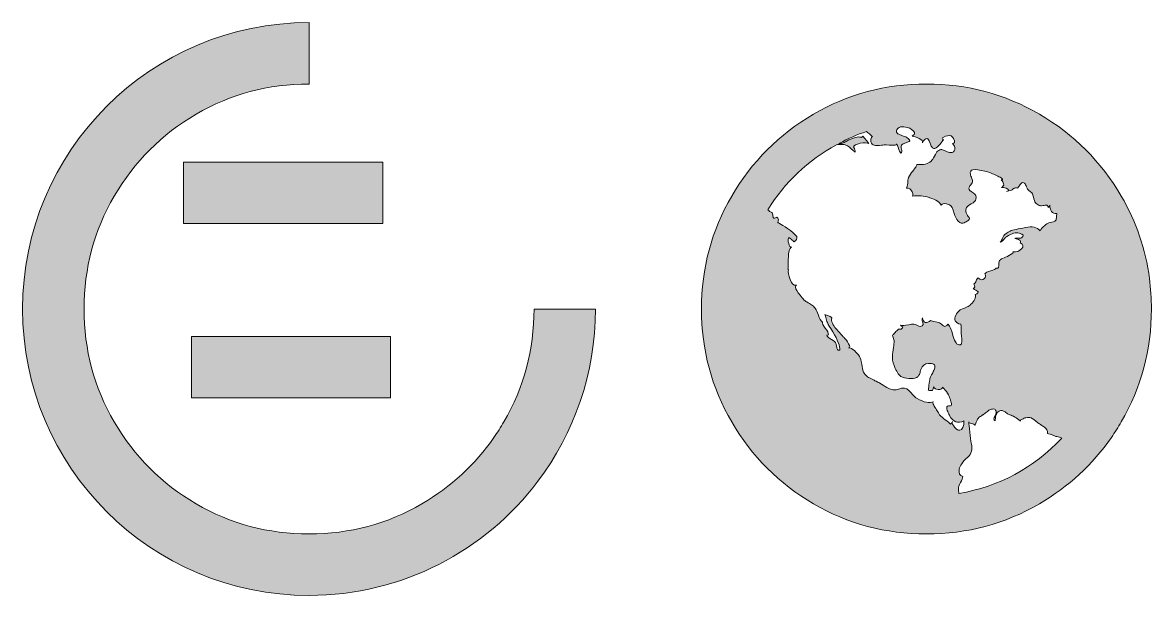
# Model space of a CAD drawing. Header units: inches. Extents: x 166 to 310, y 355 to 428.
import ezdxf

# ---------------------------------------------------------------- set-up
doc = ezdxf.new("R2010")
doc.units = ezdxf.units.IN
doc.header["$MEASUREMENT"] = 0
doc.layers.add('Ebene 1', color=7, linetype='Continuous')

# ---------------------------------------------------------------- blocks, each defined once
blk = doc.blocks.new('block 2')
at = {"layer": 'Ebene 1', "true_color": 0x778f9b}
h = blk.add_hatch(color=252, dxfattribs=at)
h.dxf.hatch_style = 2
edge = h.paths.add_edge_path()
edge.add_spline(control_points=[(309.32, 395.34), (308.83, 399.08), (307.63, 402.58), (305.72, 405.86), (303.15, 410.26), (299.67, 413.74), (295.28, 416.31), (290.88, 418.87), (286.08, 420.16), (280.87, 420.16), (275.67, 420.16), (270.87, 418.87), (266.47, 416.31), (262.08, 413.74), (258.6, 410.26), (256.03, 405.86), (253.46, 401.47), (252.18, 396.67), (252.18, 391.46), (252.18, 386.26), (253.46, 381.46), (256.03, 377.06), (258.59, 372.67), (262.08, 369.18), (266.47, 366.62), (270.87, 364.05), (275.67, 362.77), (280.87, 362.77), (286.08, 362.77), (290.88, 364.05), (295.28, 366.62), (298.99, 368.79), (302.06, 371.61), (304.46, 375.09), (304.91, 375.72), (305.32, 376.38), (305.72, 377.06), (308.28, 381.46), (309.57, 386.26), (309.57, 391.46), (309.57, 392.78), (309.48, 394.08), (309.32, 395.34)], knot_values=[0, 0, 0, 0, 1, 1, 1, 2, 2, 2, 3, 3, 3, 4, 4, 4, 5, 5, 5, 6, 6, 6, 7, 7, 7, 8, 8, 8, 9, 9, 9, 10, 10, 10, 11, 11, 11, 12, 12, 12, 13, 13, 13, 14, 14, 14, 14], degree=3, periodic=1)
edge = h.paths.add_edge_path()
edge.add_spline(control_points=[(284.46, 376.37), (284.21, 376.67), (284.12, 376.91), (284.2, 377.12), (284.18, 376.99), (284.09, 376.88), (283.94, 376.78), (283.82, 376.93), (283.59, 377.12), (283.27, 377.34), (282.94, 377.56), (282.72, 377.75), (282.6, 377.9), (282.54, 377.98), (282.48, 378.08), (282.39, 378.22), (282.3, 378.35), (282.19, 378.54), (282.05, 378.76), (281.92, 378.98), (281.82, 379.18), (281.75, 379.34), (281.69, 379.5), (281.69, 379.59), (281.73, 379.62), (281.26, 379.42), (280.58, 379.56), (279.68, 380.03), (279.51, 380.13), (279.24, 380.39), (278.9, 380.81), (278.55, 381.24), (278.19, 381.42), (277.81, 381.38), (277.69, 381.35), (277.52, 381.3), (277.31, 381.24), (277.1, 381.18), (276.92, 381.15), (276.77, 381.15), (276.62, 381.15), (276.42, 381.2), (276.17, 381.3), (275.97, 381.38), (275.7, 381.52), (275.37, 381.73), (275.03, 381.94), (274.8, 382.07), (274.67, 382.12), (274.35, 382.3), (274.19, 382.38), (274.19, 382.38), (274.19, 382.38), (273.59, 382.68), (273.59, 382.68), (273.44, 382.75), (273.28, 382.87), (273.13, 383.04), (272.96, 383.2), (272.86, 383.37), (272.81, 383.54), (272.76, 383.69), (272.7, 383.99), (272.62, 384.44), (272.55, 384.89), (272.45, 385.21), (272.32, 385.41), (272.17, 385.66), (271.96, 385.91), (271.69, 386.15), (271.41, 386.4), (271.16, 386.53), (270.94, 386.53), (271.14, 386.53), (271.14, 386.7), (270.94, 387.03), (270.74, 387.37), (270.57, 387.61), (270.42, 387.76), (270.37, 387.81), (270.22, 387.97), (269.97, 388.25), (269.72, 388.52), (269.51, 388.76), (269.33, 388.96), (269.16, 389.16), (269.01, 389.39), (268.88, 389.65), (268.76, 389.91), (268.73, 390.13), (268.81, 390.3), (268.83, 390.33), (268.81, 390.37), (268.73, 390.41), (268.66, 390.47), (268.57, 390.52), (268.45, 390.56), (268.34, 390.62), (268.24, 390.66), (268.14, 390.69), (268.04, 390.73), (267.96, 390.75), (267.91, 390.75), (267.96, 390.65), (268.02, 390.47), (268.08, 390.21), (268.14, 389.95), (268.21, 389.75), (268.29, 389.63), (268.34, 389.53), (268.55, 389.17), (268.92, 388.55), (269.57, 387.5), (269.87, 386.73), (269.82, 386.23), (269.67, 386.18), (269.57, 386.21), (269.52, 386.3), (269.47, 386.4), (269.43, 386.54), (269.41, 386.72), (269.38, 386.89), (269.36, 387.01), (269.33, 387.09), (269.26, 387.24), (269.06, 387.4), (268.75, 387.58), (268.44, 387.75), (268.25, 387.93), (268.17, 388.1), (268.2, 388.1), (268.23, 388.11), (268.27, 388.14), (268.3, 388.16), (268.34, 388.17), (268.36, 388.17), (268.39, 388.4), (268.26, 388.68), (267.97, 389.03), (267.68, 389.38), (267.57, 389.63), (267.61, 389.78), (267.42, 389.93), (267.24, 390.22), (267.09, 390.66), (266.94, 391.09), (266.82, 391.37), (266.72, 391.5), (266.62, 391.65), (266.49, 391.78), (266.35, 391.89), (266.2, 392), (266.01, 392.13), (265.78, 392.27), (265.56, 392.4), (265.41, 392.5), (265.34, 392.55), (265.28, 392.57), (265.19, 392.68), (265.04, 392.88), (264.21, 393.88), (263.96, 394.41), (264.29, 394.49), (263.96, 394.41), (263.7, 394.66), (263.49, 395.22), (263.27, 395.78), (263.21, 396.21), (263.28, 396.5), (263.28, 396.5), (263.21, 396.54), (263.21, 396.54), (263.23, 396.64), (263.24, 396.93), (263.24, 397.42), (263.24, 397.91), (263.27, 398.35), (263.34, 398.75), (263.4, 399.14), (263.52, 399.35), (263.69, 399.35), (263.52, 399.32), (263.39, 399.48), (263.3, 399.81), (263.21, 400.15), (263.21, 400.38), (263.28, 400.5), (263.31, 400.58), (263.42, 400.53), (263.62, 400.35), (263.82, 400.18), (263.93, 400.07), (263.95, 400.02), (264.28, 400.19), (264.4, 400.42), (264.32, 400.69), (264.28, 400.79), (264.02, 401.05), (263.54, 401.47), (262.47, 402.17), (261.92, 402.51), (261.9, 402.48), (262.05, 402.76), (262.01, 402.99), (261.79, 403.19), (261.54, 403.04), (261.39, 403.01), (261.36, 403.08), (261.32, 403.16), (261.29, 403.29), (261.26, 403.49), (261.24, 403.69), (261.17, 403.8), (261.07, 403.83), (260.95, 403.85), (260.8, 403.95), (260.63, 404.13), (262.84, 407.66), (265.77, 410.43), (269.41, 412.42), (269.56, 412.44), (269.83, 412.46), (270.23, 412.46), (270.43, 412.43), (270.61, 412.37), (270.79, 412.27), (270.96, 412.17), (271.14, 412.03), (271.33, 411.86), (271.52, 411.69), (271.66, 411.56), (271.76, 411.49), (271.81, 411.64), (271.75, 411.86), (271.57, 412.16), (271.62, 412.31), (271.9, 412.46), (272.4, 412.61), (272.97, 412.68), (273.34, 412.67), (273.52, 412.57), (273.37, 412.79), (273.12, 413.11), (272.77, 413.51), (272.77, 413.51), (272.58, 413.32), (272.58, 413.32), (272.38, 413.49), (271.86, 413.41), (271.01, 413.06), (270.97, 413.03), (270.84, 412.96), (270.64, 412.85), (270.44, 412.74), (270.28, 412.66), (270.15, 412.61), (270.01, 412.56), (269.86, 412.55), (269.71, 412.57), (270.9, 413.22), (272.07, 413.73), (273.22, 414.1), (273.29, 414.05), (273.42, 413.95), (273.59, 413.79), (273.77, 413.62), (273.9, 413.51), (274, 413.43), (273.93, 413.48), (273.88, 413.46), (273.85, 413.36), (273.75, 413.06), (273.75, 412.81), (273.85, 412.61), (273.98, 412.43), (274.15, 412.34), (274.36, 412.31), (274.57, 412.29), (274.82, 412.3), (275.12, 412.35), (275.42, 412.4), (275.62, 412.42), (275.72, 412.42), (275.72, 412.42), (276.1, 412.38), (276.1, 412.38), (276.82, 412.32), (277.14, 412.37), (277.06, 412.55), (277.13, 412.44), (277.21, 412.25), (277.29, 411.99), (277.39, 411.68), (277.5, 411.46), (277.62, 411.34), (277.75, 411.44), (277.77, 411.61), (277.7, 411.86), (277.62, 412.11), (277.62, 412.29), (277.7, 412.38), (277.73, 412.43), (277.8, 412.49), (277.92, 412.53), (278.05, 412.58), (278.19, 412.64), (278.35, 412.7), (278.52, 412.77), (278.62, 412.81), (278.67, 412.83), (278.82, 412.93), (278.72, 413.11), (278.37, 413.36), (278.32, 413.38), (278.22, 413.42), (278.05, 413.47), (277.9, 413.52), (277.75, 413.57), (277.63, 413.62), (277.5, 413.67), (277.37, 413.73), (277.24, 413.82), (277.1, 413.91), (277.04, 414.01), (277.05, 414.12), (277.06, 414.24), (277.13, 414.38), (277.25, 414.55), (277.4, 414.67), (277.65, 414.73), (277.98, 414.7), (278.32, 414.68), (278.57, 414.61), (278.75, 414.52), (279.42, 414.14), (279.52, 413.8), (279.05, 413.51), (279.29, 413.48), (279.59, 413.38), (279.94, 413.21), (280.29, 413.03), (280.43, 412.85), (280.36, 412.65), (280.55, 413.02), (280.75, 413.21), (280.95, 413.21), (281.08, 413.18), (281.2, 413.01), (281.31, 412.7), (281.42, 412.39), (281.49, 412.22), (281.51, 412.2), (281.71, 411.93), (281.91, 411.86), (282.11, 412.01), (282.31, 412.16), (282.52, 412.38), (282.73, 412.66), (282.92, 412.93), (283.04, 413.06), (283.07, 413.06), (282.83, 413.16), (282.81, 413.26), (283.01, 413.36), (283.38, 413.58), (283.72, 413.64), (284.02, 413.54), (284.09, 413.49), (284.19, 413.38), (284.31, 413.21), (284.54, 412.76), (284.5, 412.55), (284.2, 412.57), (284.42, 412.37), (284.52, 412.12), (284.48, 411.82), (284.44, 411.53), (284.25, 411.39), (283.9, 411.41), (283.78, 411.41), (283.6, 411.48), (283.36, 411.6), (283.12, 411.72), (282.94, 411.79), (282.82, 411.8), (282.69, 411.82), (282.52, 411.75), (282.3, 411.6), (282.19, 411.48), (282.06, 411.26), (281.9, 410.97), (281.74, 410.67), (281.6, 410.45), (281.47, 410.33), (281.1, 409.96), (280.49, 409.82), (279.63, 409.91), (279.68, 409.9), (279.66, 409.83), (279.58, 409.69), (279.5, 409.54), (279.38, 409.38), (279.23, 409.19), (279.08, 409), (278.99, 408.9), (278.97, 408.87), (278.75, 408.62), (278.6, 408.34), (278.52, 408.01), (278.52, 407.96), (278.51, 407.8), (278.48, 407.51), (278.46, 407.22), (278.41, 407.01), (278.33, 406.86), (278.63, 406.93), (278.87, 406.78), (279.04, 406.41), (279.19, 406.06), (279.19, 405.87), (279.04, 405.85), (279.86, 405.97), (280.59, 405.92), (281.21, 405.7), (282.11, 405.37), (282.62, 405.05), (282.74, 404.72), (282.89, 404.95), (283.25, 404.96), (283.82, 404.76), (284.05, 404.64), (284.25, 404.27), (284.42, 403.64), (284.52, 403.27), (284.69, 402.95), (284.93, 402.67), (285.17, 402.4), (285.42, 402.32), (285.7, 402.45), (285.7, 402.45), (285.81, 402.52), (285.81, 402.52), (285.91, 402.57), (285.99, 402.61), (286.05, 402.65), (286.11, 402.69), (286.18, 402.74), (286.25, 402.8), (286.33, 402.86), (286.37, 402.92), (286.38, 402.97), (286.4, 403.02), (286.38, 403.07), (286.33, 403.12), (286.15, 403.27), (286.02, 403.48), (285.94, 403.74), (285.85, 404), (285.87, 404.23), (285.99, 404.43), (286.07, 404.53), (286.27, 404.68), (286.59, 404.88), (286.92, 405.07), (287.11, 405.28), (287.19, 405.47), (287.29, 405.8), (287.16, 406.07), (286.81, 406.28), (286.47, 406.49), (286.29, 406.68), (286.29, 406.86), (286.29, 406.98), (286.37, 407.13), (286.53, 407.3), (286.7, 407.48), (286.77, 407.64), (286.74, 407.79), (286.74, 407.87), (286.7, 408.02), (286.61, 408.26), (286.52, 408.49), (286.47, 408.67), (286.46, 408.78), (286.45, 408.89), (286.5, 409.02), (286.63, 409.17), (286.8, 409.27), (287.21, 409.27), (287.86, 409.15), (288.51, 409.04), (288.93, 408.92), (289.13, 408.8), (289.21, 408.75), (289.37, 408.68), (289.62, 408.58), (289.87, 408.48), (290.08, 408.37), (290.27, 408.26), (290.46, 408.15), (290.56, 408.04), (290.59, 407.94), (290.59, 407.94), (290.4, 407.94), (290.4, 407.94), (290.58, 407.79), (290.68, 407.62), (290.72, 407.42), (290.76, 407.22), (290.66, 407.07), (290.44, 406.97), (290.59, 406.99), (290.79, 406.96), (291.04, 406.86), (291.44, 406.71), (291.45, 406.57), (291.07, 406.44), (291.15, 406.47), (291.26, 406.5), (291.39, 406.52), (291.53, 406.55), (291.63, 406.58), (291.71, 406.63), (291.76, 406.66), (291.82, 406.7), (291.9, 406.76), (291.97, 406.83), (292.03, 406.86), (292.06, 406.87), (292.1, 406.89), (292.16, 406.9), (292.23, 406.91), (292.31, 406.93), (292.38, 406.91), (292.45, 406.86), (292.48, 406.86), (292.54, 406.92), (292.62, 407.04), (292.71, 407.17), (292.8, 407.29), (292.9, 407.42), (293, 407.54), (293.09, 407.6), (293.16, 407.6), (293.24, 407.6), (293.31, 407.57), (293.37, 407.51), (293.43, 407.45), (293.48, 407.38), (293.52, 407.3), (293.56, 407.23), (293.59, 407.15), (293.63, 407.06), (293.67, 406.97), (293.7, 406.91), (293.72, 406.86), (293.77, 406.73), (293.89, 406.6), (294.08, 406.46), (294.26, 406.33), (294.38, 406.2), (294.43, 406.07), (294.46, 406), (294.51, 405.81), (294.58, 405.51), (294.66, 405.21), (294.76, 405.01), (294.88, 404.9), (295.01, 404.78), (295.19, 404.69), (295.44, 404.62), (295.49, 404.59), (295.6, 404.6), (295.78, 404.65), (295.95, 404.7), (296.1, 404.71), (296.21, 404.69), (296.32, 404.67), (296.38, 404.56), (296.38, 404.39), (296.53, 404.54), (296.6, 404.64), (296.6, 404.69), (296.62, 404.37), (296.7, 404.1), (296.84, 403.91), (296.98, 403.71), (297.2, 403.62), (297.5, 403.64), (297.5, 403.64), (297.42, 402.82), (297.42, 402.82), (297.35, 402.7), (297.16, 402.61), (296.86, 402.54), (296.56, 402.48), (296.38, 402.42), (296.3, 402.37), (296.23, 402.35), (296.04, 402.2), (295.76, 401.93), (295.49, 401.67), (295.37, 401.52), (295.39, 401.45), (294.97, 401.92), (294.33, 402.05), (293.5, 401.85), (292.55, 401.7), (291.9, 401.55), (291.55, 401.4), (291.16, 401.2), (290.88, 401.02), (290.73, 400.84), (290.71, 400.82), (290.67, 400.73), (290.6, 400.58), (290.54, 400.43), (290.48, 400.29), (290.42, 400.17), (290.37, 400.08), (290.33, 400.02), (290.29, 400), (290.43, 400.03), (290.58, 400.15), (290.75, 400.34), (290.94, 400.55), (291.06, 400.67), (291.11, 400.69), (291.76, 401.11), (292.29, 401.26), (292.71, 401.14), (293.26, 400.99), (293.35, 400.79), (292.98, 400.54), (292.93, 400.49), (292.8, 400.47), (292.58, 400.48), (292.37, 400.5), (292.23, 400.49), (292.16, 400.46), (292.38, 400.42), (292.57, 400.35), (292.72, 400.26), (292.86, 400.17), (292.9, 400.05), (292.83, 399.9), (293.23, 399.68), (293.3, 399.43), (293.05, 399.16), (292.73, 398.83), (292.35, 398.7), (291.9, 398.75), (291.97, 398.75), (291.97, 398.7), (291.9, 398.6), (291.9, 398.6), (291.26, 398.19), (291.26, 398.19), (291.21, 398.16), (291.05, 398.1), (290.77, 398), (290.5, 397.9), (290.31, 397.79), (290.21, 397.66), (290.14, 397.56), (290.1, 397.41), (290.1, 397.21), (290.1, 397.01), (290.09, 396.86), (290.06, 396.76), (290.04, 396.67), (289.94, 396.64), (289.76, 396.69), (289.69, 396.54), (289.46, 396.42), (289.07, 396.34), (288.69, 396.25), (288.43, 396.12), (288.31, 395.95), (288.46, 395.75), (288.45, 395.54), (288.27, 395.35), (287.97, 395.1), (287.71, 395.12), (287.49, 395.42), (287.36, 395.37), (287.27, 395.25), (287.21, 395.05), (287.15, 394.85), (287.05, 394.71), (286.93, 394.64), (287.1, 394.36), (287.07, 394.16), (286.85, 394.04), (286.88, 394.04), (286.93, 394.02), (287.02, 393.96), (287.11, 393.91), (287.2, 393.85), (287.3, 393.78), (287.4, 393.7), (287.46, 393.66), (287.49, 393.66), (287.39, 393.44), (287.25, 393.33), (287.07, 393.33), (287.22, 392.93), (287.04, 392.5), (286.51, 392.02), (286.42, 391.92), (286.26, 391.82), (286.05, 391.72), (285.84, 391.62), (285.64, 391.54), (285.47, 391.48), (285.29, 391.42), (285.2, 391.37), (285.17, 391.35), (284.92, 391.13), (284.73, 390.9), (284.61, 390.66), (284.48, 390.42), (284.47, 390.19), (284.55, 389.97), (284.64, 389.74), (284.87, 389.59), (285.24, 389.52), (285.24, 389.52), (285.28, 389.22), (285.28, 389.22), (285.28, 389.22), (285.28, 388.55), (285.28, 388.55), (285.28, 388.55), (285.32, 388.25), (285.32, 388.25), (285.34, 388.07), (285.36, 387.92), (285.37, 387.78), (285.39, 387.64), (285.39, 387.47), (285.37, 387.26), (285.36, 387.05), (285.31, 386.93), (285.21, 386.9), (285.11, 386.88), (284.97, 386.9), (284.8, 386.98), (284.6, 387.08), (284.36, 387.63), (284.09, 388.62), (284.04, 388.87), (283.89, 389.17), (283.64, 389.52), (283.51, 389.39), (283.41, 389.31), (283.32, 389.28), (283.23, 389.24), (283.17, 389.23), (283.13, 389.26), (283.1, 389.28), (283.03, 389.34), (282.93, 389.42), (282.83, 389.51), (282.74, 389.58), (282.67, 389.63), (282.54, 389.7), (282.32, 389.77), (282.01, 389.82), (281.7, 389.87), (281.51, 389.93), (281.43, 390), (280.84, 389.55), (280.47, 389.67), (280.35, 390.34), (280.3, 390.21), (280.31, 390.04), (280.37, 389.83), (280.43, 389.62), (280.46, 389.5), (280.46, 389.48), (280.29, 389.16), (280.01, 389.13), (279.64, 389.4), (279.49, 389.55), (279.15, 389.57), (278.61, 389.46), (278.1, 389.36), (277.76, 389.33), (277.57, 389.39), (277.6, 389.38), (277.64, 389.35), (277.7, 389.29), (277.77, 389.25), (277.82, 389.21), (277.85, 389.18), (277.82, 389.08), (277.78, 389.01), (277.73, 388.96), (277.69, 388.91), (277.63, 388.89), (277.59, 388.9), (277.54, 388.91), (277.48, 388.91), (277.42, 388.9), (277.35, 388.89), (277.3, 388.87), (277.25, 388.84), (277.15, 388.77), (277.03, 388.64), (276.88, 388.45), (276.73, 388.27), (276.61, 388.15), (276.54, 388.1), (276.69, 387.7), (276.76, 387.39), (276.75, 387.18), (276.73, 386.97), (276.69, 386.66), (276.63, 386.25), (276.57, 385.84), (276.54, 385.51), (276.54, 385.26), (276.54, 384.86), (276.66, 384.4), (276.89, 383.88), (277.13, 383.35), (277.41, 382.99), (277.73, 382.79), (277.91, 382.69), (278.21, 382.63), (278.63, 382.61), (279.06, 382.58), (279.35, 382.61), (279.53, 382.68), (279.68, 382.75), (279.79, 382.84), (279.86, 382.94), (279.94, 383.04), (280, 383.19), (280.05, 383.37), (280.1, 383.56), (280.14, 383.69), (280.16, 383.76), (280.34, 384.24), (280.66, 384.49), (281.13, 384.51), (281.43, 384.54), (281.65, 384.5), (281.79, 384.42), (281.93, 384.33), (281.98, 384.21), (281.95, 384.06), (281.93, 383.91), (281.88, 383.76), (281.8, 383.6), (281.73, 383.43), (281.64, 383.25), (281.52, 383.05), (281.41, 382.85), (281.35, 382.71), (281.32, 382.6), (281.27, 382.41), (281.23, 382.13), (281.19, 381.76), (281.15, 381.4), (281.12, 381.19), (281.1, 381.11), (281.15, 381.09), (281.33, 381.07), (281.66, 381.07), (281.66, 381.12), (281.67, 381.2), (281.71, 381.32), (281.75, 381.43), (281.77, 381.5), (281.77, 381.52), (281.89, 381.32), (282.09, 381.21), (282.37, 381.19), (282.64, 381.16), (282.84, 381.26), (282.96, 381.48), (283.02, 381.41), (283.17, 381.22), (283.41, 380.92), (283.66, 380.63), (283.8, 380.37), (283.82, 380.18), (283.85, 380.08), (283.9, 379.92), (283.97, 379.69), (284.05, 379.47), (284.07, 379.31), (284.05, 379.22), (284.02, 379.14), (283.9, 379.09), (283.68, 379.09), (283.58, 379.09), (283.51, 379.06), (283.49, 378.98), (283.46, 378.91), (283.46, 378.81), (283.49, 378.7), (283.52, 378.59), (283.54, 378.48), (283.58, 378.38), (283.62, 378.28), (283.67, 378.18), (283.73, 378.06), (283.8, 377.95), (283.82, 377.89), (283.82, 377.86), (284.27, 377.04), (284.88, 376.82), (285.66, 377.19), (285.66, 376.47), (285.48, 376.07), (285.13, 375.99), (284.93, 375.94), (284.71, 376.07), (284.46, 376.37)], knot_values=[0, 0, 0, 0, 1, 1, 1, 2, 2, 2, 3, 3, 3, 4, 4, 4, 5, 5, 5, 6, 6, 6, 7, 7, 7, 8, 8, 8, 9, 9, 9, 10, 10, 10, 11, 11, 11, 12, 12, 12, 13, 13, 13, 14, 14, 14, 15, 15, 15, 16, 16, 16, 17, 17, 17, 18, 18, 18, 19, 19, 19, 20, 20, 20, 21, 21, 21, 22, 22, 22, 23, 23, 23, 24, 24, 24, 25, 25, 25, 26, 26, 26, 27, 27, 27, 28, 28, 28, 29, 29, 29, 30, 30, 30, 31, 31, 31, 32, 32, 32, 33, 33, 33, 34, 34, 34, 35, 35, 35, 36, 36, 36, 37, 37, 37, 38, 38, 38, 39, 39, 39, 40, 40, 40, 41, 41, 41, 42, 42, 42, 43, 43, 43, 44, 44, 44, 45, 45, 45, 46, 46, 46, 47, 47, 47, 48, 48, 48, 49, 49, 49, 50, 50, 50, 51, 51, 51, 52, 52, 52, 53, 53, 53, 54, 54, 54, 55, 55, 55, 56, 56, 56, 57, 57, 57, 58, 58, 58, 59, 59, 59, 60, 60, 60, 61, 61, 61, 62, 62, 62, 63, 63, 63, 64, 64, 64, 65, 65, 65, 66, 66, 66, 67, 67, 67, 68, 68, 68, 69, 69, 69, 70, 70, 70, 71, 71, 71, 72, 72, 72, 73, 73, 73, 74, 74, 74, 75, 75, 75, 76, 76, 76, 77, 77, 77, 78, 78, 78, 79, 79, 79, 80, 80, 80, 81, 81, 81, 82, 82, 82, 83, 83, 83, 84, 84, 84, 85, 85, 85, 86, 86, 86, 87, 87, 87, 88, 88, 88, 89, 89, 89, 90, 90, 90, 91, 91, 91, 92, 92, 92, 93, 93, 93, 94, 94, 94, 95, 95, 95, 96, 96, 96, 97, 97, 97, 98, 98, 98, 99, 99, 99, 100, 100, 100, 101, 101, 101, 102, 102, 102, 103, 103, 103, 104, 104, 104, 105, 105, 105, 106, 106, 106, 107, 107, 107, 108, 108, 108, 109, 109, 109, 110, 110, 110, 111, 111, 111, 112, 112, 112, 113, 113, 113, 114, 114, 114, 115, 115, 115, 116, 116, 116, 117, 117, 117, 118, 118, 118, 119, 119, 119, 120, 120, 120, 121, 121, 121, 122, 122, 122, 123, 123, 123, 124, 124, 124, 125, 125, 125, 126, 126, 126, 127, 127, 127, 128, 128, 128, 129, 129, 129, 130, 130, 130, 131, 131, 131, 132, 132, 132, 133, 133, 133, 134, 134, 134, 135, 135, 135, 136, 136, 136, 137, 137, 137, 138, 138, 138, 139, 139, 139, 140, 140, 140, 141, 141, 141, 142, 142, 142, 143, 143, 143, 144, 144, 144, 145, 145, 145, 146, 146, 146, 147, 147, 147, 148, 148, 148, 149, 149, 149, 150, 150, 150, 151, 151, 151, 152, 152, 152, 153, 153, 153, 154, 154, 154, 155, 155, 155, 156, 156, 156, 157, 157, 157, 158, 158, 158, 159, 159, 159, 160, 160, 160, 161, 161, 161, 162, 162, 162, 163, 163, 163, 164, 164, 164, 165, 165, 165, 166, 166, 166, 167, 167, 167, 168, 168, 168, 169, 169, 169, 170, 170, 170, 171, 171, 171, 172, 172, 172, 173, 173, 173, 174, 174, 174, 175, 175, 175, 176, 176, 176, 177, 177, 177, 178, 178, 178, 179, 179, 179, 180, 180, 180, 181, 181, 181, 182, 182, 182, 183, 183, 183, 184, 184, 184, 185, 185, 185, 186, 186, 186, 187, 187, 187, 188, 188, 188, 189, 189, 189, 190, 190, 190, 191, 191, 191, 192, 192, 192, 193, 193, 193, 194, 194, 194, 195, 195, 195, 196, 196, 196, 197, 197, 197, 198, 198, 198, 199, 199, 199, 200, 200, 200, 201, 201, 201, 202, 202, 202, 203, 203, 203, 204, 204, 204, 205, 205, 205, 206, 206, 206, 207, 207, 207, 208, 208, 208, 209, 209, 209, 210, 210, 210, 211, 211, 211, 212, 212, 212, 213, 213, 213, 214, 214, 214, 215, 215, 215, 216, 216, 216, 217, 217, 217, 218, 218, 218, 219, 219, 219, 220, 220, 220, 221, 221, 221, 222, 222, 222, 223, 223, 223, 224, 224, 224, 225, 225, 225, 226, 226, 226, 227, 227, 227, 228, 228, 228, 229, 229, 229, 230, 230, 230, 231, 231, 231, 232, 232, 232, 233, 233, 233, 234, 234, 234, 235, 235, 235, 236, 236, 236, 237, 237, 237, 238, 238, 238, 239, 239, 239, 240, 240, 240, 241, 241, 241, 242, 242, 242, 243, 243, 243, 244, 244, 244, 245, 245, 245, 246, 246, 246, 247, 247, 247, 248, 248, 248, 249, 249, 249, 250, 250, 250, 251, 251, 251, 252, 252, 252, 253, 253, 253, 254, 254, 254, 255, 255, 255, 256, 256, 256, 257, 257, 257, 258, 258, 258, 259, 259, 259, 260, 260, 260, 261, 261, 261, 262, 262, 262, 263, 263, 263, 264, 264, 264, 265, 265, 265, 266, 266, 266, 267, 267, 267, 268, 268, 268, 269, 269, 269, 270, 270, 270, 271, 271, 271, 272, 272, 272, 273, 273, 273, 274, 274, 274, 275, 275, 275, 276, 276, 276, 277, 277, 277, 278, 278, 278, 279, 279, 279, 280, 280, 280, 281, 281, 281, 282, 282, 282, 283, 283, 283, 284, 284, 284, 285, 285, 285, 286, 286, 286, 287, 287, 287, 288, 288, 288, 289, 289, 289, 290, 290, 290, 291, 291, 291, 292, 292, 292, 293, 293, 293, 294, 294, 294, 295, 295, 295, 296, 296, 296, 297, 297, 297, 298, 298, 298, 299, 299, 299, 300, 300, 300, 301, 301, 301, 302, 302, 302, 303, 303, 303, 304, 304, 304, 305, 305, 305, 306, 306, 306, 307, 307, 307, 307], degree=3, periodic=1)
edge = h.paths.add_edge_path()
edge.add_spline(control_points=[(285.02, 367.93), (284.97, 368.17), (284.95, 368.38), (284.95, 368.52), (284.92, 368.72), (285.01, 368.99), (285.21, 369.33), (285.41, 369.66), (285.51, 369.92), (285.51, 370.09), (285.11, 370.19), (284.96, 370.52), (285.06, 371.06), (285.11, 371.44), (285.47, 371.94), (286.14, 372.56), (286.62, 372.98), (286.77, 373.58), (286.59, 374.35), (286.52, 374.67), (286.45, 375.15), (286.4, 375.77), (286.36, 376.37), (286.31, 376.8), (286.26, 377.05), (286.28, 376.99), (286.4, 376.93), (286.61, 376.87), (286.85, 376.81), (286.99, 376.73), (287.04, 376.63), (287.09, 376.71), (287.15, 376.84), (287.22, 377.04), (287.3, 377.24), (287.37, 377.39), (287.45, 377.49), (287.5, 377.57), (287.6, 377.66), (287.77, 377.77), (287.93, 377.88), (288.03, 377.95), (288.09, 377.98), (288.13, 378), (288.25, 378.08), (288.42, 378.22), (288.59, 378.36), (288.74, 378.46), (288.85, 378.54), (288.96, 378.61), (289.11, 378.67), (289.3, 378.7), (289.49, 378.74), (289.62, 378.69), (289.69, 378.54), (289.82, 378.39), (289.79, 378.16), (289.62, 377.84), (289.44, 377.53), (289.44, 377.32), (289.62, 377.19), (289.64, 377.26), (289.67, 377.43), (289.69, 377.68), (289.72, 377.93), (289.79, 378.11), (289.91, 378.24), (290.06, 378.39), (290.21, 378.48), (290.34, 378.5), (290.48, 378.53), (290.61, 378.51), (290.72, 378.44), (290.83, 378.38), (290.96, 378.29), (291.11, 378.18), (291.26, 378.07), (291.4, 378), (291.52, 377.98), (291.89, 377.85), (292.34, 377.58), (292.86, 377.16), (292.84, 377.18), (292.84, 377.21), (292.86, 377.25), (292.89, 377.29), (292.94, 377.32), (293.01, 377.36), (293.09, 377.4), (293.16, 377.43), (293.22, 377.47), (293.28, 377.51), (293.35, 377.54), (293.43, 377.56), (293.43, 377.56), (293.54, 377.6), (293.54, 377.6), (293.71, 377.6), (293.84, 377.62), (293.91, 377.64), (293.99, 377.67), (294.09, 377.64), (294.23, 377.56), (294.37, 377.49), (294.46, 377.43), (294.51, 377.4), (294.56, 377.36), (294.65, 377.29), (294.77, 377.19), (294.89, 377.09), (294.98, 377.02), (295.03, 376.97), (295.1, 376.92), (295.24, 376.83), (295.44, 376.71), (295.64, 376.58), (295.8, 376.48), (295.91, 376.41), (296.02, 376.33), (296.12, 376.22), (296.21, 376.07), (296.29, 375.92), (296.32, 375.76), (296.3, 375.59), (296.45, 375.56), (296.75, 375.46), (297.2, 375.29), (297.27, 375.24), (297.43, 375.19), (297.67, 375.16), (297.9, 375.12), (298.06, 375.06), (298.13, 374.99), (294.52, 371.18), (290.15, 368.82), (285.02, 367.93)], knot_values=[0, 0, 0, 0, 1, 1, 1, 2, 2, 2, 3, 3, 3, 4, 4, 4, 5, 5, 5, 6, 6, 6, 7, 7, 7, 8, 8, 8, 9, 9, 9, 10, 10, 10, 11, 11, 11, 12, 12, 12, 13, 13, 13, 14, 14, 14, 15, 15, 15, 16, 16, 16, 17, 17, 17, 18, 18, 18, 19, 19, 19, 20, 20, 20, 21, 21, 21, 22, 22, 22, 23, 23, 23, 24, 24, 24, 25, 25, 25, 26, 26, 26, 27, 27, 27, 28, 28, 28, 29, 29, 29, 30, 30, 30, 31, 31, 31, 32, 32, 32, 33, 33, 33, 34, 34, 34, 35, 35, 35, 36, 36, 36, 37, 37, 37, 38, 38, 38, 39, 39, 39, 40, 40, 40, 41, 41, 41, 42, 42, 42, 43, 43, 43, 44, 44, 44, 45, 45, 45, 45], degree=3, periodic=1)
at = {"layer": 'Ebene 1', "lineweight": 0}
for points, knots in [([(309.32, 395.34), (308.83, 399.08), (307.63, 402.58), (305.72, 405.86), (303.15, 410.26), (299.67, 413.74), (295.28, 416.31), (290.88, 418.87), (286.08, 420.16), (280.87, 420.16), (275.67, 420.16), (270.87, 418.87), (266.47, 416.31), (262.08, 413.74), (258.6, 410.26), (256.03, 405.86), (253.46, 401.47), (252.18, 396.67), (252.18, 391.46), (252.18, 386.26), (253.46, 381.46), (256.03, 377.06), (258.59, 372.67), (262.08, 369.18), (266.47, 366.62), (270.87, 364.05), (275.67, 362.77), (280.87, 362.77), (286.08, 362.77), (290.88, 364.05), (295.28, 366.62), (298.99, 368.79), (302.06, 371.61), (304.46, 375.09), (304.91, 375.72), (305.32, 376.38), (305.72, 377.06), (308.28, 381.46), (309.57, 386.26), (309.57, 391.46), (309.57, 392.78), (309.48, 394.08), (309.32, 395.34)], [0, 0, 0, 0, 1, 1, 1, 2, 2, 2, 3, 3, 3, 4, 4, 4, 5, 5, 5, 6, 6, 6, 7, 7, 7, 8, 8, 8, 9, 9, 9, 10, 10, 10, 11, 11, 11, 12, 12, 12, 13, 13, 13, 14, 14, 14, 14]), ([(284.46, 376.37), (284.21, 376.67), (284.12, 376.91), (284.2, 377.12), (284.18, 376.99), (284.09, 376.88), (283.94, 376.78), (283.82, 376.93), (283.59, 377.12), (283.27, 377.34), (282.94, 377.56), (282.72, 377.75), (282.6, 377.9), (282.54, 377.98), (282.48, 378.08), (282.39, 378.22), (282.3, 378.35), (282.19, 378.54), (282.05, 378.76), (281.92, 378.98), (281.82, 379.18), (281.75, 379.34), (281.69, 379.5), (281.69, 379.59), (281.73, 379.62), (281.26, 379.42), (280.58, 379.56), (279.68, 380.03), (279.51, 380.13), (279.24, 380.39), (278.9, 380.81), (278.55, 381.24), (278.19, 381.42), (277.81, 381.38), (277.69, 381.35), (277.52, 381.3), (277.31, 381.24), (277.1, 381.18), (276.92, 381.15), (276.77, 381.15), (276.62, 381.15), (276.42, 381.2), (276.17, 381.3), (275.97, 381.38), (275.7, 381.52), (275.37, 381.73), (275.03, 381.94), (274.8, 382.07), (274.67, 382.12), (274.35, 382.3), (274.19, 382.38), (274.19, 382.38), (274.19, 382.38), (273.59, 382.68), (273.59, 382.68), (273.44, 382.75), (273.28, 382.87), (273.13, 383.04), (272.96, 383.2), (272.86, 383.37), (272.81, 383.54), (272.76, 383.69), (272.7, 383.99), (272.62, 384.44), (272.55, 384.89), (272.45, 385.21), (272.32, 385.41), (272.17, 385.66), (271.96, 385.91), (271.69, 386.15), (271.41, 386.4), (271.16, 386.53), (270.94, 386.53), (271.14, 386.53), (271.14, 386.7), (270.94, 387.03), (270.74, 387.37), (270.57, 387.61), (270.42, 387.76), (270.37, 387.81), (270.22, 387.97), (269.97, 388.25), (269.72, 388.52), (269.51, 388.76), (269.33, 388.96), (269.16, 389.16), (269.01, 389.39), (268.88, 389.65), (268.76, 389.91), (268.73, 390.13), (268.81, 390.3), (268.83, 390.33), (268.81, 390.37), (268.73, 390.41), (268.66, 390.47), (268.57, 390.52), (268.45, 390.56), (268.34, 390.62), (268.24, 390.66), (268.14, 390.69), (268.04, 390.73), (267.96, 390.75), (267.91, 390.75), (267.96, 390.65), (268.02, 390.47), (268.08, 390.21), (268.14, 389.95), (268.21, 389.75), (268.29, 389.63), (268.34, 389.53), (268.55, 389.17), (268.92, 388.55), (269.57, 387.5), (269.87, 386.73), (269.82, 386.23), (269.67, 386.18), (269.57, 386.21), (269.52, 386.3), (269.47, 386.4), (269.43, 386.54), (269.41, 386.72), (269.38, 386.89), (269.36, 387.01), (269.33, 387.09), (269.26, 387.24), (269.06, 387.4), (268.75, 387.58), (268.44, 387.75), (268.25, 387.93), (268.17, 388.1), (268.2, 388.1), (268.23, 388.11), (268.27, 388.14), (268.3, 388.16), (268.34, 388.17), (268.36, 388.17), (268.39, 388.4), (268.26, 388.68), (267.97, 389.03), (267.68, 389.38), (267.57, 389.63), (267.61, 389.78), (267.42, 389.93), (267.24, 390.22), (267.09, 390.66), (266.94, 391.09), (266.82, 391.37), (266.72, 391.5), (266.62, 391.65), (266.49, 391.78), (266.35, 391.89), (266.2, 392), (266.01, 392.13), (265.78, 392.27), (265.56, 392.4), (265.41, 392.5), (265.34, 392.55), (265.28, 392.57), (265.19, 392.68), (265.04, 392.88), (264.21, 393.88), (263.96, 394.41), (264.29, 394.49), (263.96, 394.41), (263.7, 394.66), (263.49, 395.22), (263.27, 395.78), (263.21, 396.21), (263.28, 396.5), (263.28, 396.5), (263.21, 396.54), (263.21, 396.54), (263.23, 396.64), (263.24, 396.93), (263.24, 397.42), (263.24, 397.91), (263.27, 398.35), (263.34, 398.75), (263.4, 399.14), (263.52, 399.35), (263.69, 399.35), (263.52, 399.32), (263.39, 399.48), (263.3, 399.81), (263.21, 400.15), (263.21, 400.38), (263.28, 400.5), (263.31, 400.58), (263.42, 400.53), (263.62, 400.35), (263.82, 400.18), (263.93, 400.07), (263.95, 400.02), (264.28, 400.19), (264.4, 400.42), (264.32, 400.69), (264.28, 400.79), (264.02, 401.05), (263.54, 401.47), (262.47, 402.17), (261.92, 402.51), (261.9, 402.48), (262.05, 402.76), (262.01, 402.99), (261.79, 403.19), (261.54, 403.04), (261.39, 403.01), (261.36, 403.08), (261.32, 403.16), (261.29, 403.29), (261.26, 403.49), (261.24, 403.69), (261.17, 403.8), (261.07, 403.83), (260.95, 403.85), (260.8, 403.95), (260.63, 404.13), (262.84, 407.66), (265.77, 410.43), (269.41, 412.42), (269.56, 412.44), (269.83, 412.46), (270.23, 412.46), (270.43, 412.43), (270.61, 412.37), (270.79, 412.27), (270.96, 412.17), (271.14, 412.03), (271.33, 411.86), (271.52, 411.69), (271.66, 411.56), (271.76, 411.49), (271.81, 411.64), (271.75, 411.86), (271.57, 412.16), (271.62, 412.31), (271.9, 412.46), (272.4, 412.61), (272.97, 412.68), (273.34, 412.67), (273.52, 412.57), (273.37, 412.79), (273.12, 413.11), (272.77, 413.51), (272.77, 413.51), (272.58, 413.32), (272.58, 413.32), (272.38, 413.49), (271.86, 413.41), (271.01, 413.06), (270.97, 413.03), (270.84, 412.96), (270.64, 412.85), (270.44, 412.74), (270.28, 412.66), (270.15, 412.61), (270.01, 412.56), (269.86, 412.55), (269.71, 412.57), (270.9, 413.22), (272.07, 413.73), (273.22, 414.1), (273.29, 414.05), (273.42, 413.95), (273.59, 413.79), (273.77, 413.62), (273.9, 413.51), (274, 413.43), (273.93, 413.48), (273.88, 413.46), (273.85, 413.36), (273.75, 413.06), (273.75, 412.81), (273.85, 412.61), (273.98, 412.43), (274.15, 412.34), (274.36, 412.31), (274.57, 412.29), (274.82, 412.3), (275.12, 412.35), (275.42, 412.4), (275.62, 412.42), (275.72, 412.42), (275.72, 412.42), (276.1, 412.38), (276.1, 412.38), (276.82, 412.32), (277.14, 412.37), (277.06, 412.55), (277.13, 412.44), (277.21, 412.25), (277.29, 411.99), (277.39, 411.68), (277.5, 411.46), (277.62, 411.34), (277.75, 411.44), (277.77, 411.61), (277.7, 411.86), (277.62, 412.11), (277.62, 412.29), (277.7, 412.38), (277.73, 412.43), (277.8, 412.49), (277.92, 412.53), (278.05, 412.58), (278.19, 412.64), (278.35, 412.7), (278.52, 412.77), (278.62, 412.81), (278.67, 412.83), (278.82, 412.93), (278.72, 413.11), (278.37, 413.36), (278.32, 413.38), (278.22, 413.42), (278.05, 413.47), (277.9, 413.52), (277.75, 413.57), (277.63, 413.62), (277.5, 413.67), (277.37, 413.73), (277.24, 413.82), (277.1, 413.91), (277.04, 414.01), (277.05, 414.12), (277.06, 414.24), (277.13, 414.38), (277.25, 414.55), (277.4, 414.67), (277.65, 414.73), (277.98, 414.7), (278.32, 414.68), (278.57, 414.61), (278.75, 414.52), (279.42, 414.14), (279.52, 413.8), (279.05, 413.51), (279.29, 413.48), (279.59, 413.38), (279.94, 413.21), (280.29, 413.03), (280.43, 412.85), (280.36, 412.65), (280.55, 413.02), (280.75, 413.21), (280.95, 413.21), (281.08, 413.18), (281.2, 413.01), (281.31, 412.7), (281.42, 412.39), (281.49, 412.22), (281.51, 412.2), (281.71, 411.93), (281.91, 411.86), (282.11, 412.01), (282.31, 412.16), (282.52, 412.38), (282.73, 412.66), (282.92, 412.93), (283.04, 413.06), (283.07, 413.06), (282.83, 413.16), (282.81, 413.26), (283.01, 413.36), (283.38, 413.58), (283.72, 413.64), (284.02, 413.54), (284.09, 413.49), (284.19, 413.38), (284.31, 413.21), (284.54, 412.76), (284.5, 412.55), (284.2, 412.57), (284.42, 412.37), (284.52, 412.12), (284.48, 411.82), (284.44, 411.53), (284.25, 411.39), (283.9, 411.41), (283.78, 411.41), (283.6, 411.48), (283.36, 411.6), (283.12, 411.72), (282.94, 411.79), (282.82, 411.8), (282.69, 411.82), (282.52, 411.75), (282.3, 411.6), (282.19, 411.48), (282.06, 411.26), (281.9, 410.97), (281.74, 410.67), (281.6, 410.45), (281.47, 410.33), (281.1, 409.96), (280.49, 409.82), (279.63, 409.91), (279.68, 409.9), (279.66, 409.83), (279.58, 409.69), (279.5, 409.54), (279.38, 409.38), (279.23, 409.19), (279.08, 409), (278.99, 408.9), (278.97, 408.87), (278.75, 408.62), (278.6, 408.34), (278.52, 408.01), (278.52, 407.96), (278.51, 407.8), (278.48, 407.51), (278.46, 407.22), (278.41, 407.01), (278.33, 406.86), (278.63, 406.93), (278.87, 406.78), (279.04, 406.41), (279.19, 406.06), (279.19, 405.87), (279.04, 405.85), (279.86, 405.97), (280.59, 405.92), (281.21, 405.7), (282.11, 405.37), (282.62, 405.05), (282.74, 404.72), (282.89, 404.95), (283.25, 404.96), (283.82, 404.76), (284.05, 404.64), (284.25, 404.27), (284.42, 403.64), (284.52, 403.27), (284.69, 402.95), (284.93, 402.67), (285.17, 402.4), (285.42, 402.32), (285.7, 402.45), (285.7, 402.45), (285.81, 402.52), (285.81, 402.52), (285.91, 402.57), (285.99, 402.61), (286.05, 402.65), (286.11, 402.69), (286.18, 402.74), (286.25, 402.8), (286.33, 402.86), (286.37, 402.92), (286.38, 402.97), (286.4, 403.02), (286.38, 403.07), (286.33, 403.12), (286.15, 403.27), (286.02, 403.48), (285.94, 403.74), (285.85, 404), (285.87, 404.23), (285.99, 404.43), (286.07, 404.53), (286.27, 404.68), (286.59, 404.88), (286.92, 405.07), (287.11, 405.28), (287.19, 405.47), (287.29, 405.8), (287.16, 406.07), (286.81, 406.28), (286.47, 406.49), (286.29, 406.68), (286.29, 406.86), (286.29, 406.98), (286.37, 407.13), (286.53, 407.3), (286.7, 407.48), (286.77, 407.64), (286.74, 407.79), (286.74, 407.87), (286.7, 408.02), (286.61, 408.26), (286.52, 408.49), (286.47, 408.67), (286.46, 408.78), (286.45, 408.89), (286.5, 409.02), (286.63, 409.17), (286.8, 409.27), (287.21, 409.27), (287.86, 409.15), (288.51, 409.04), (288.93, 408.92), (289.13, 408.8), (289.21, 408.75), (289.37, 408.68), (289.62, 408.58), (289.87, 408.48), (290.08, 408.37), (290.27, 408.26), (290.46, 408.15), (290.56, 408.04), (290.59, 407.94), (290.59, 407.94), (290.4, 407.94), (290.4, 407.94), (290.58, 407.79), (290.68, 407.62), (290.72, 407.42), (290.76, 407.22), (290.66, 407.07), (290.44, 406.97), (290.59, 406.99), (290.79, 406.96), (291.04, 406.86), (291.44, 406.71), (291.45, 406.57), (291.07, 406.44), (291.15, 406.47), (291.26, 406.5), (291.39, 406.52), (291.53, 406.55), (291.63, 406.58), (291.71, 406.63), (291.76, 406.66), (291.82, 406.7), (291.9, 406.76), (291.97, 406.83), (292.03, 406.86), (292.06, 406.87), (292.1, 406.89), (292.16, 406.9), (292.23, 406.91), (292.31, 406.93), (292.38, 406.91), (292.45, 406.86), (292.48, 406.86), (292.54, 406.92), (292.62, 407.04), (292.71, 407.17), (292.8, 407.29), (292.9, 407.42), (293, 407.54), (293.09, 407.6), (293.16, 407.6), (293.24, 407.6), (293.31, 407.57), (293.37, 407.51), (293.43, 407.45), (293.48, 407.38), (293.52, 407.3), (293.56, 407.23), (293.59, 407.15), (293.63, 407.06), (293.67, 406.97), (293.7, 406.91), (293.72, 406.86), (293.77, 406.73), (293.89, 406.6), (294.08, 406.46), (294.26, 406.33), (294.38, 406.2), (294.43, 406.07), (294.46, 406), (294.51, 405.81), (294.58, 405.51), (294.66, 405.21), (294.76, 405.01), (294.88, 404.9), (295.01, 404.78), (295.19, 404.69), (295.44, 404.62), (295.49, 404.59), (295.6, 404.6), (295.78, 404.65), (295.95, 404.7), (296.1, 404.71), (296.21, 404.69), (296.32, 404.67), (296.38, 404.56), (296.38, 404.39), (296.53, 404.54), (296.6, 404.64), (296.6, 404.69), (296.62, 404.37), (296.7, 404.1), (296.84, 403.91), (296.98, 403.71), (297.2, 403.62), (297.5, 403.64), (297.5, 403.64), (297.42, 402.82), (297.42, 402.82), (297.35, 402.7), (297.16, 402.61), (296.86, 402.54), (296.56, 402.48), (296.38, 402.42), (296.3, 402.37), (296.23, 402.35), (296.04, 402.2), (295.76, 401.93), (295.49, 401.67), (295.37, 401.52), (295.39, 401.45), (294.97, 401.92), (294.33, 402.05), (293.5, 401.85), (292.55, 401.7), (291.9, 401.55), (291.55, 401.4), (291.16, 401.2), (290.88, 401.02), (290.73, 400.84), (290.71, 400.82), (290.67, 400.73), (290.6, 400.58), (290.54, 400.43), (290.48, 400.29), (290.42, 400.17), (290.37, 400.08), (290.33, 400.02), (290.29, 400), (290.43, 400.03), (290.58, 400.15), (290.75, 400.34), (290.94, 400.55), (291.06, 400.67), (291.11, 400.69), (291.76, 401.11), (292.29, 401.26), (292.71, 401.14), (293.26, 400.99), (293.35, 400.79), (292.98, 400.54), (292.93, 400.49), (292.8, 400.47), (292.58, 400.48), (292.37, 400.5), (292.23, 400.49), (292.16, 400.46), (292.38, 400.42), (292.57, 400.35), (292.72, 400.26), (292.86, 400.17), (292.9, 400.05), (292.83, 399.9), (293.23, 399.68), (293.3, 399.43), (293.05, 399.16), (292.73, 398.83), (292.35, 398.7), (291.9, 398.75), (291.97, 398.75), (291.97, 398.7), (291.9, 398.6), (291.9, 398.6), (291.26, 398.19), (291.26, 398.19), (291.21, 398.16), (291.05, 398.1), (290.77, 398), (290.5, 397.9), (290.31, 397.79), (290.21, 397.66), (290.14, 397.56), (290.1, 397.41), (290.1, 397.21), (290.1, 397.01), (290.09, 396.86), (290.06, 396.76), (290.04, 396.67), (289.94, 396.64), (289.76, 396.69), (289.69, 396.54), (289.46, 396.42), (289.07, 396.34), (288.69, 396.25), (288.43, 396.12), (288.31, 395.95), (288.46, 395.75), (288.45, 395.54), (288.27, 395.35), (287.97, 395.1), (287.71, 395.12), (287.49, 395.42), (287.36, 395.37), (287.27, 395.25), (287.21, 395.05), (287.15, 394.85), (287.05, 394.71), (286.93, 394.64), (287.1, 394.36), (287.07, 394.16), (286.85, 394.04), (286.88, 394.04), (286.93, 394.02), (287.02, 393.96), (287.11, 393.91), (287.2, 393.85), (287.3, 393.78), (287.4, 393.7), (287.46, 393.66), (287.49, 393.66), (287.39, 393.44), (287.25, 393.33), (287.07, 393.33), (287.22, 392.93), (287.04, 392.5), (286.51, 392.02), (286.42, 391.92), (286.26, 391.82), (286.05, 391.72), (285.84, 391.62), (285.64, 391.54), (285.47, 391.48), (285.29, 391.42), (285.2, 391.37), (285.17, 391.35), (284.92, 391.13), (284.73, 390.9), (284.61, 390.66), (284.48, 390.42), (284.47, 390.19), (284.55, 389.97), (284.64, 389.74), (284.87, 389.59), (285.24, 389.52), (285.24, 389.52), (285.28, 389.22), (285.28, 389.22), (285.28, 389.22), (285.28, 388.55), (285.28, 388.55), (285.28, 388.55), (285.32, 388.25), (285.32, 388.25), (285.34, 388.07), (285.36, 387.92), (285.37, 387.78), (285.39, 387.64), (285.39, 387.47), (285.37, 387.26), (285.36, 387.05), (285.31, 386.93), (285.21, 386.9), (285.11, 386.88), (284.97, 386.9), (284.8, 386.98), (284.6, 387.08), (284.36, 387.63), (284.09, 388.62), (284.04, 388.87), (283.89, 389.17), (283.64, 389.52), (283.51, 389.39), (283.41, 389.31), (283.32, 389.28), (283.23, 389.24), (283.17, 389.23), (283.13, 389.26), (283.1, 389.28), (283.03, 389.34), (282.93, 389.42), (282.83, 389.51), (282.74, 389.58), (282.67, 389.63), (282.54, 389.7), (282.32, 389.77), (282.01, 389.82), (281.7, 389.87), (281.51, 389.93), (281.43, 390), (280.84, 389.55), (280.47, 389.67), (280.35, 390.34), (280.3, 390.21), (280.31, 390.04), (280.37, 389.83), (280.43, 389.62), (280.46, 389.5), (280.46, 389.48), (280.29, 389.16), (280.01, 389.13), (279.64, 389.4), (279.49, 389.55), (279.15, 389.57), (278.61, 389.46), (278.1, 389.36), (277.76, 389.33), (277.57, 389.39), (277.6, 389.38), (277.64, 389.35), (277.7, 389.29), (277.77, 389.25), (277.82, 389.21), (277.85, 389.18), (277.82, 389.08), (277.78, 389.01), (277.73, 388.96), (277.69, 388.91), (277.63, 388.89), (277.59, 388.9), (277.54, 388.91), (277.48, 388.91), (277.42, 388.9), (277.35, 388.89), (277.3, 388.87), (277.25, 388.84), (277.15, 388.77), (277.03, 388.64), (276.88, 388.45), (276.73, 388.27), (276.61, 388.15), (276.54, 388.1), (276.69, 387.7), (276.76, 387.39), (276.75, 387.18), (276.73, 386.97), (276.69, 386.66), (276.63, 386.25), (276.57, 385.84), (276.54, 385.51), (276.54, 385.26), (276.54, 384.86), (276.66, 384.4), (276.89, 383.88), (277.13, 383.35), (277.41, 382.99), (277.73, 382.79), (277.91, 382.69), (278.21, 382.63), (278.63, 382.61), (279.06, 382.58), (279.35, 382.61), (279.53, 382.68), (279.68, 382.75), (279.79, 382.84), (279.86, 382.94), (279.94, 383.04), (280, 383.19), (280.05, 383.37), (280.1, 383.56), (280.14, 383.69), (280.16, 383.76), (280.34, 384.24), (280.66, 384.49), (281.13, 384.51), (281.43, 384.54), (281.65, 384.5), (281.79, 384.42), (281.93, 384.33), (281.98, 384.21), (281.95, 384.06), (281.93, 383.91), (281.88, 383.76), (281.8, 383.6), (281.73, 383.43), (281.64, 383.25), (281.52, 383.05), (281.41, 382.85), (281.35, 382.71), (281.32, 382.6), (281.27, 382.41), (281.23, 382.13), (281.19, 381.76), (281.15, 381.4), (281.12, 381.19), (281.1, 381.11), (281.15, 381.09), (281.33, 381.07), (281.66, 381.07), (281.66, 381.12), (281.67, 381.2), (281.71, 381.32), (281.75, 381.43), (281.77, 381.5), (281.77, 381.52), (281.89, 381.32), (282.09, 381.21), (282.37, 381.19), (282.64, 381.16), (282.84, 381.26), (282.96, 381.48), (283.02, 381.41), (283.17, 381.22), (283.41, 380.92), (283.66, 380.63), (283.8, 380.37), (283.82, 380.18), (283.85, 380.08), (283.9, 379.92), (283.97, 379.69), (284.05, 379.47), (284.07, 379.31), (284.05, 379.22), (284.02, 379.14), (283.9, 379.09), (283.68, 379.09), (283.58, 379.09), (283.51, 379.06), (283.49, 378.98), (283.46, 378.91), (283.46, 378.81), (283.49, 378.7), (283.52, 378.59), (283.54, 378.48), (283.58, 378.38), (283.62, 378.28), (283.67, 378.18), (283.73, 378.06), (283.8, 377.95), (283.82, 377.89), (283.82, 377.86), (284.27, 377.04), (284.88, 376.82), (285.66, 377.19), (285.66, 376.47), (285.48, 376.07), (285.13, 375.99), (284.93, 375.94), (284.71, 376.07), (284.46, 376.37)], [0, 0, 0, 0, 1, 1, 1, 2, 2, 2, 3, 3, 3, 4, 4, 4, 5, 5, 5, 6, 6, 6, 7, 7, 7, 8, 8, 8, 9, 9, 9, 10, 10, 10, 11, 11, 11, 12, 12, 12, 13, 13, 13, 14, 14, 14, 15, 15, 15, 16, 16, 16, 17, 17, 17, 18, 18, 18, 19, 19, 19, 20, 20, 20, 21, 21, 21, 22, 22, 22, 23, 23, 23, 24, 24, 24, 25, 25, 25, 26, 26, 26, 27, 27, 27, 28, 28, 28, 29, 29, 29, 30, 30, 30, 31, 31, 31, 32, 32, 32, 33, 33, 33, 34, 34, 34, 35, 35, 35, 36, 36, 36, 37, 37, 37, 38, 38, 38, 39, 39, 39, 40, 40, 40, 41, 41, 41, 42, 42, 42, 43, 43, 43, 44, 44, 44, 45, 45, 45, 46, 46, 46, 47, 47, 47, 48, 48, 48, 49, 49, 49, 50, 50, 50, 51, 51, 51, 52, 52, 52, 53, 53, 53, 54, 54, 54, 55, 55, 55, 56, 56, 56, 57, 57, 57, 58, 58, 58, 59, 59, 59, 60, 60, 60, 61, 61, 61, 62, 62, 62, 63, 63, 63, 64, 64, 64, 65, 65, 65, 66, 66, 66, 67, 67, 67, 68, 68, 68, 69, 69, 69, 70, 70, 70, 71, 71, 71, 72, 72, 72, 73, 73, 73, 74, 74, 74, 75, 75, 75, 76, 76, 76, 77, 77, 77, 78, 78, 78, 79, 79, 79, 80, 80, 80, 81, 81, 81, 82, 82, 82, 83, 83, 83, 84, 84, 84, 85, 85, 85, 86, 86, 86, 87, 87, 87, 88, 88, 88, 89, 89, 89, 90, 90, 90, 91, 91, 91, 92, 92, 92, 93, 93, 93, 94, 94, 94, 95, 95, 95, 96, 96, 96, 97, 97, 97, 98, 98, 98, 99, 99, 99, 100, 100, 100, 101, 101, 101, 102, 102, 102, 103, 103, 103, 104, 104, 104, 105, 105, 105, 106, 106, 106, 107, 107, 107, 108, 108, 108, 109, 109, 109, 110, 110, 110, 111, 111, 111, 112, 112, 112, 113, 113, 113, 114, 114, 114, 115, 115, 115, 116, 116, 116, 117, 117, 117, 118, 118, 118, 119, 119, 119, 120, 120, 120, 121, 121, 121, 122, 122, 122, 123, 123, 123, 124, 124, 124, 125, 125, 125, 126, 126, 126, 127, 127, 127, 128, 128, 128, 129, 129, 129, 130, 130, 130, 131, 131, 131, 132, 132, 132, 133, 133, 133, 134, 134, 134, 135, 135, 135, 136, 136, 136, 137, 137, 137, 138, 138, 138, 139, 139, 139, 140, 140, 140, 141, 141, 141, 142, 142, 142, 143, 143, 143, 144, 144, 144, 145, 145, 145, 146, 146, 146, 147, 147, 147, 148, 148, 148, 149, 149, 149, 150, 150, 150, 151, 151, 151, 152, 152, 152, 153, 153, 153, 154, 154, 154, 155, 155, 155, 156, 156, 156, 157, 157, 157, 158, 158, 158, 159, 159, 159, 160, 160, 160, 161, 161, 161, 162, 162, 162, 163, 163, 163, 164, 164, 164, 165, 165, 165, 166, 166, 166, 167, 167, 167, 168, 168, 168, 169, 169, 169, 170, 170, 170, 171, 171, 171, 172, 172, 172, 173, 173, 173, 174, 174, 174, 175, 175, 175, 176, 176, 176, 177, 177, 177, 178, 178, 178, 179, 179, 179, 180, 180, 180, 181, 181, 181, 182, 182, 182, 183, 183, 183, 184, 184, 184, 185, 185, 185, 186, 186, 186, 187, 187, 187, 188, 188, 188, 189, 189, 189, 190, 190, 190, 191, 191, 191, 192, 192, 192, 193, 193, 193, 194, 194, 194, 195, 195, 195, 196, 196, 196, 197, 197, 197, 198, 198, 198, 199, 199, 199, 200, 200, 200, 201, 201, 201, 202, 202, 202, 203, 203, 203, 204, 204, 204, 205, 205, 205, 206, 206, 206, 207, 207, 207, 208, 208, 208, 209, 209, 209, 210, 210, 210, 211, 211, 211, 212, 212, 212, 213, 213, 213, 214, 214, 214, 215, 215, 215, 216, 216, 216, 217, 217, 217, 218, 218, 218, 219, 219, 219, 220, 220, 220, 221, 221, 221, 222, 222, 222, 223, 223, 223, 224, 224, 224, 225, 225, 225, 226, 226, 226, 227, 227, 227, 228, 228, 228, 229, 229, 229, 230, 230, 230, 231, 231, 231, 232, 232, 232, 233, 233, 233, 234, 234, 234, 235, 235, 235, 236, 236, 236, 237, 237, 237, 238, 238, 238, 239, 239, 239, 240, 240, 240, 241, 241, 241, 242, 242, 242, 243, 243, 243, 244, 244, 244, 245, 245, 245, 246, 246, 246, 247, 247, 247, 248, 248, 248, 249, 249, 249, 250, 250, 250, 251, 251, 251, 252, 252, 252, 253, 253, 253, 254, 254, 254, 255, 255, 255, 256, 256, 256, 257, 257, 257, 258, 258, 258, 259, 259, 259, 260, 260, 260, 261, 261, 261, 262, 262, 262, 263, 263, 263, 264, 264, 264, 265, 265, 265, 266, 266, 266, 267, 267, 267, 268, 268, 268, 269, 269, 269, 270, 270, 270, 271, 271, 271, 272, 272, 272, 273, 273, 273, 274, 274, 274, 275, 275, 275, 276, 276, 276, 277, 277, 277, 278, 278, 278, 279, 279, 279, 280, 280, 280, 281, 281, 281, 282, 282, 282, 283, 283, 283, 284, 284, 284, 285, 285, 285, 286, 286, 286, 287, 287, 287, 288, 288, 288, 289, 289, 289, 290, 290, 290, 291, 291, 291, 292, 292, 292, 293, 293, 293, 294, 294, 294, 295, 295, 295, 296, 296, 296, 297, 297, 297, 298, 298, 298, 299, 299, 299, 300, 300, 300, 301, 301, 301, 302, 302, 302, 303, 303, 303, 304, 304, 304, 305, 305, 305, 306, 306, 306, 307, 307, 307, 307]), ([(285.02, 367.93), (284.97, 368.17), (284.95, 368.38), (284.95, 368.52), (284.92, 368.72), (285.01, 368.99), (285.21, 369.33), (285.41, 369.66), (285.51, 369.92), (285.51, 370.09), (285.11, 370.19), (284.96, 370.52), (285.06, 371.06), (285.11, 371.44), (285.47, 371.94), (286.14, 372.56), (286.62, 372.98), (286.77, 373.58), (286.59, 374.35), (286.52, 374.67), (286.45, 375.15), (286.4, 375.77), (286.36, 376.37), (286.31, 376.8), (286.26, 377.05), (286.28, 376.99), (286.4, 376.93), (286.61, 376.87), (286.85, 376.81), (286.99, 376.73), (287.04, 376.63), (287.09, 376.71), (287.15, 376.84), (287.22, 377.04), (287.3, 377.24), (287.37, 377.39), (287.45, 377.49), (287.5, 377.57), (287.6, 377.66), (287.77, 377.77), (287.93, 377.88), (288.03, 377.95), (288.09, 377.98), (288.13, 378), (288.25, 378.08), (288.42, 378.22), (288.59, 378.36), (288.74, 378.46), (288.85, 378.54), (288.96, 378.61), (289.11, 378.67), (289.3, 378.7), (289.49, 378.74), (289.62, 378.69), (289.69, 378.54), (289.82, 378.39), (289.79, 378.16), (289.62, 377.84), (289.44, 377.53), (289.44, 377.32), (289.62, 377.19), (289.64, 377.26), (289.67, 377.43), (289.69, 377.68), (289.72, 377.93), (289.79, 378.11), (289.91, 378.24), (290.06, 378.39), (290.21, 378.48), (290.34, 378.5), (290.48, 378.53), (290.61, 378.51), (290.72, 378.44), (290.83, 378.38), (290.96, 378.29), (291.11, 378.18), (291.26, 378.07), (291.4, 378), (291.52, 377.98), (291.89, 377.85), (292.34, 377.58), (292.86, 377.16), (292.84, 377.18), (292.84, 377.21), (292.86, 377.25), (292.89, 377.29), (292.94, 377.32), (293.01, 377.36), (293.09, 377.4), (293.16, 377.43), (293.22, 377.47), (293.28, 377.51), (293.35, 377.54), (293.43, 377.56), (293.43, 377.56), (293.54, 377.6), (293.54, 377.6), (293.71, 377.6), (293.84, 377.62), (293.91, 377.64), (293.99, 377.67), (294.09, 377.64), (294.23, 377.56), (294.37, 377.49), (294.46, 377.43), (294.51, 377.4), (294.56, 377.36), (294.65, 377.29), (294.77, 377.19), (294.89, 377.09), (294.98, 377.02), (295.03, 376.97), (295.1, 376.92), (295.24, 376.83), (295.44, 376.71), (295.64, 376.58), (295.8, 376.48), (295.91, 376.41), (296.02, 376.33), (296.12, 376.22), (296.21, 376.07), (296.29, 375.92), (296.32, 375.76), (296.3, 375.59), (296.45, 375.56), (296.75, 375.46), (297.2, 375.29), (297.27, 375.24), (297.43, 375.19), (297.67, 375.16), (297.9, 375.12), (298.06, 375.06), (298.13, 374.99), (294.52, 371.18), (290.15, 368.82), (285.02, 367.93)], [0, 0, 0, 0, 1, 1, 1, 2, 2, 2, 3, 3, 3, 4, 4, 4, 5, 5, 5, 6, 6, 6, 7, 7, 7, 8, 8, 8, 9, 9, 9, 10, 10, 10, 11, 11, 11, 12, 12, 12, 13, 13, 13, 14, 14, 14, 15, 15, 15, 16, 16, 16, 17, 17, 17, 18, 18, 18, 19, 19, 19, 20, 20, 20, 21, 21, 21, 22, 22, 22, 23, 23, 23, 24, 24, 24, 25, 25, 25, 26, 26, 26, 27, 27, 27, 28, 28, 28, 29, 29, 29, 30, 30, 30, 31, 31, 31, 32, 32, 32, 33, 33, 33, 34, 34, 34, 35, 35, 35, 36, 36, 36, 37, 37, 37, 38, 38, 38, 39, 39, 39, 40, 40, 40, 41, 41, 41, 42, 42, 42, 43, 43, 43, 44, 44, 44, 45, 45, 45, 45])]:
    blk.add_open_spline(points, degree=3, knots=knots, dxfattribs=at)
blk = doc.blocks.new('block 3')
at = {"layer": 'Ebene 1', "true_color": 0x757575}
h = blk.add_hatch(color=8, dxfattribs=at)
h.dxf.hatch_style = 2
edge = h.paths.add_edge_path()
edge.add_spline(control_points=[(238.66, 391.46), (238.66, 383.21), (235.92, 375.6), (231.31, 369.49), (224.65, 360.64), (214.05, 354.93), (202.12, 354.93), (181.95, 354.93), (165.59, 371.28), (165.59, 391.46), (165.59, 411.64), (181.95, 428), (202.12, 428), (202.12, 428), (202.12, 420.16), (202.12, 420.16), (196.92, 420.16), (192.12, 418.87), (187.72, 416.31), (183.33, 413.74), (179.85, 410.26), (177.28, 405.86), (174.71, 401.47), (173.43, 396.67), (173.43, 391.46), (173.43, 386.26), (174.71, 381.46), (177.28, 377.06), (179.84, 372.67), (183.33, 369.18), (187.72, 366.62), (192.12, 364.05), (196.92, 362.77), (202.12, 362.77), (207.33, 362.77), (212.13, 364.05), (216.53, 366.62), (220.24, 368.79), (223.31, 371.61), (225.71, 375.09), (226.16, 375.72), (226.57, 376.38), (226.97, 377.06), (229.53, 381.46), (230.82, 386.26), (230.82, 391.46), (230.82, 391.46), (238.66, 391.46), (238.66, 391.46)], knot_values=[0, 0, 0, 0, 1, 1, 1, 2, 2, 2, 3, 3, 3, 4, 4, 4, 5, 5, 5, 6, 6, 6, 7, 7, 7, 8, 8, 8, 9, 9, 9, 10, 10, 10, 11, 11, 11, 12, 12, 12, 13, 13, 13, 14, 14, 14, 15, 15, 15, 16, 16, 16, 16], degree=3, periodic=1)
at = {"layer": 'Ebene 1', "lineweight": 0}
blk.add_open_spline([(238.66, 391.46), (238.66, 383.21), (235.92, 375.6), (231.31, 369.49), (224.65, 360.64), (214.05, 354.93), (202.12, 354.93), (181.95, 354.93), (165.59, 371.28), (165.59, 391.46), (165.59, 411.64), (181.95, 428), (202.12, 428), (202.12, 428), (202.12, 420.16), (202.12, 420.16), (196.92, 420.16), (192.12, 418.87), (187.72, 416.31), (183.33, 413.74), (179.85, 410.26), (177.28, 405.86), (174.71, 401.47), (173.43, 396.67), (173.43, 391.46), (173.43, 386.26), (174.71, 381.46), (177.28, 377.06), (179.84, 372.67), (183.33, 369.18), (187.72, 366.62), (192.12, 364.05), (196.92, 362.77), (202.12, 362.77), (207.33, 362.77), (212.13, 364.05), (216.53, 366.62), (220.24, 368.79), (223.31, 371.61), (225.71, 375.09), (226.16, 375.72), (226.57, 376.38), (226.97, 377.06), (229.53, 381.46), (230.82, 386.26), (230.82, 391.46), (230.82, 391.46), (238.66, 391.46), (238.66, 391.46)], degree=3, knots=[0, 0, 0, 0, 1, 1, 1, 2, 2, 2, 3, 3, 3, 4, 4, 4, 5, 5, 5, 6, 6, 6, 7, 7, 7, 8, 8, 8, 9, 9, 9, 10, 10, 10, 11, 11, 11, 12, 12, 12, 13, 13, 13, 14, 14, 14, 15, 15, 15, 16, 16, 16, 16], dxfattribs=at)
blk = doc.blocks.new('block 4')
at = {"layer": 'Ebene 1', "true_color": 0x1cb7d0}
h = blk.add_hatch(color=132, dxfattribs=at)
h.dxf.hatch_style = 2
h.paths.add_polyline_path([(212.52, 380.14), (187.12, 380.14), (187.12, 387.95), (212.52, 387.95)])
at = {"layer": 'Ebene 1', "lineweight": 0}
blk.add_lwpolyline([(212.52, 380.14), (187.12, 380.14), (187.12, 387.95), (212.52, 387.95), (212.52, 380.14), (212.52, 380.14)], dxfattribs=at)
blk = doc.blocks.new('block 5')
at = {"layer": 'Ebene 1', "true_color": 0x1cb7d0}
h = blk.add_hatch(color=132, dxfattribs=at)
h.dxf.hatch_style = 2
h.paths.add_polyline_path([(211.52, 402.39), (186.12, 402.39), (186.12, 410.2), (211.52, 410.2)])
at = {"layer": 'Ebene 1', "lineweight": 0}
blk.add_lwpolyline([(211.52, 402.39), (186.12, 402.39), (186.12, 410.2), (211.52, 410.2), (211.52, 402.39), (211.52, 402.39)], dxfattribs=at)

msp = doc.modelspace()

# ---------------------------------------------------------------- block references
at = {"layer": 'Ebene 1'}
for name in ['block 3', 'block 2', 'block 5', 'block 4']:
    msp.add_blockref(name, (0, 0), dxfattribs=at)

doc.saveas('drawing.dxf')
